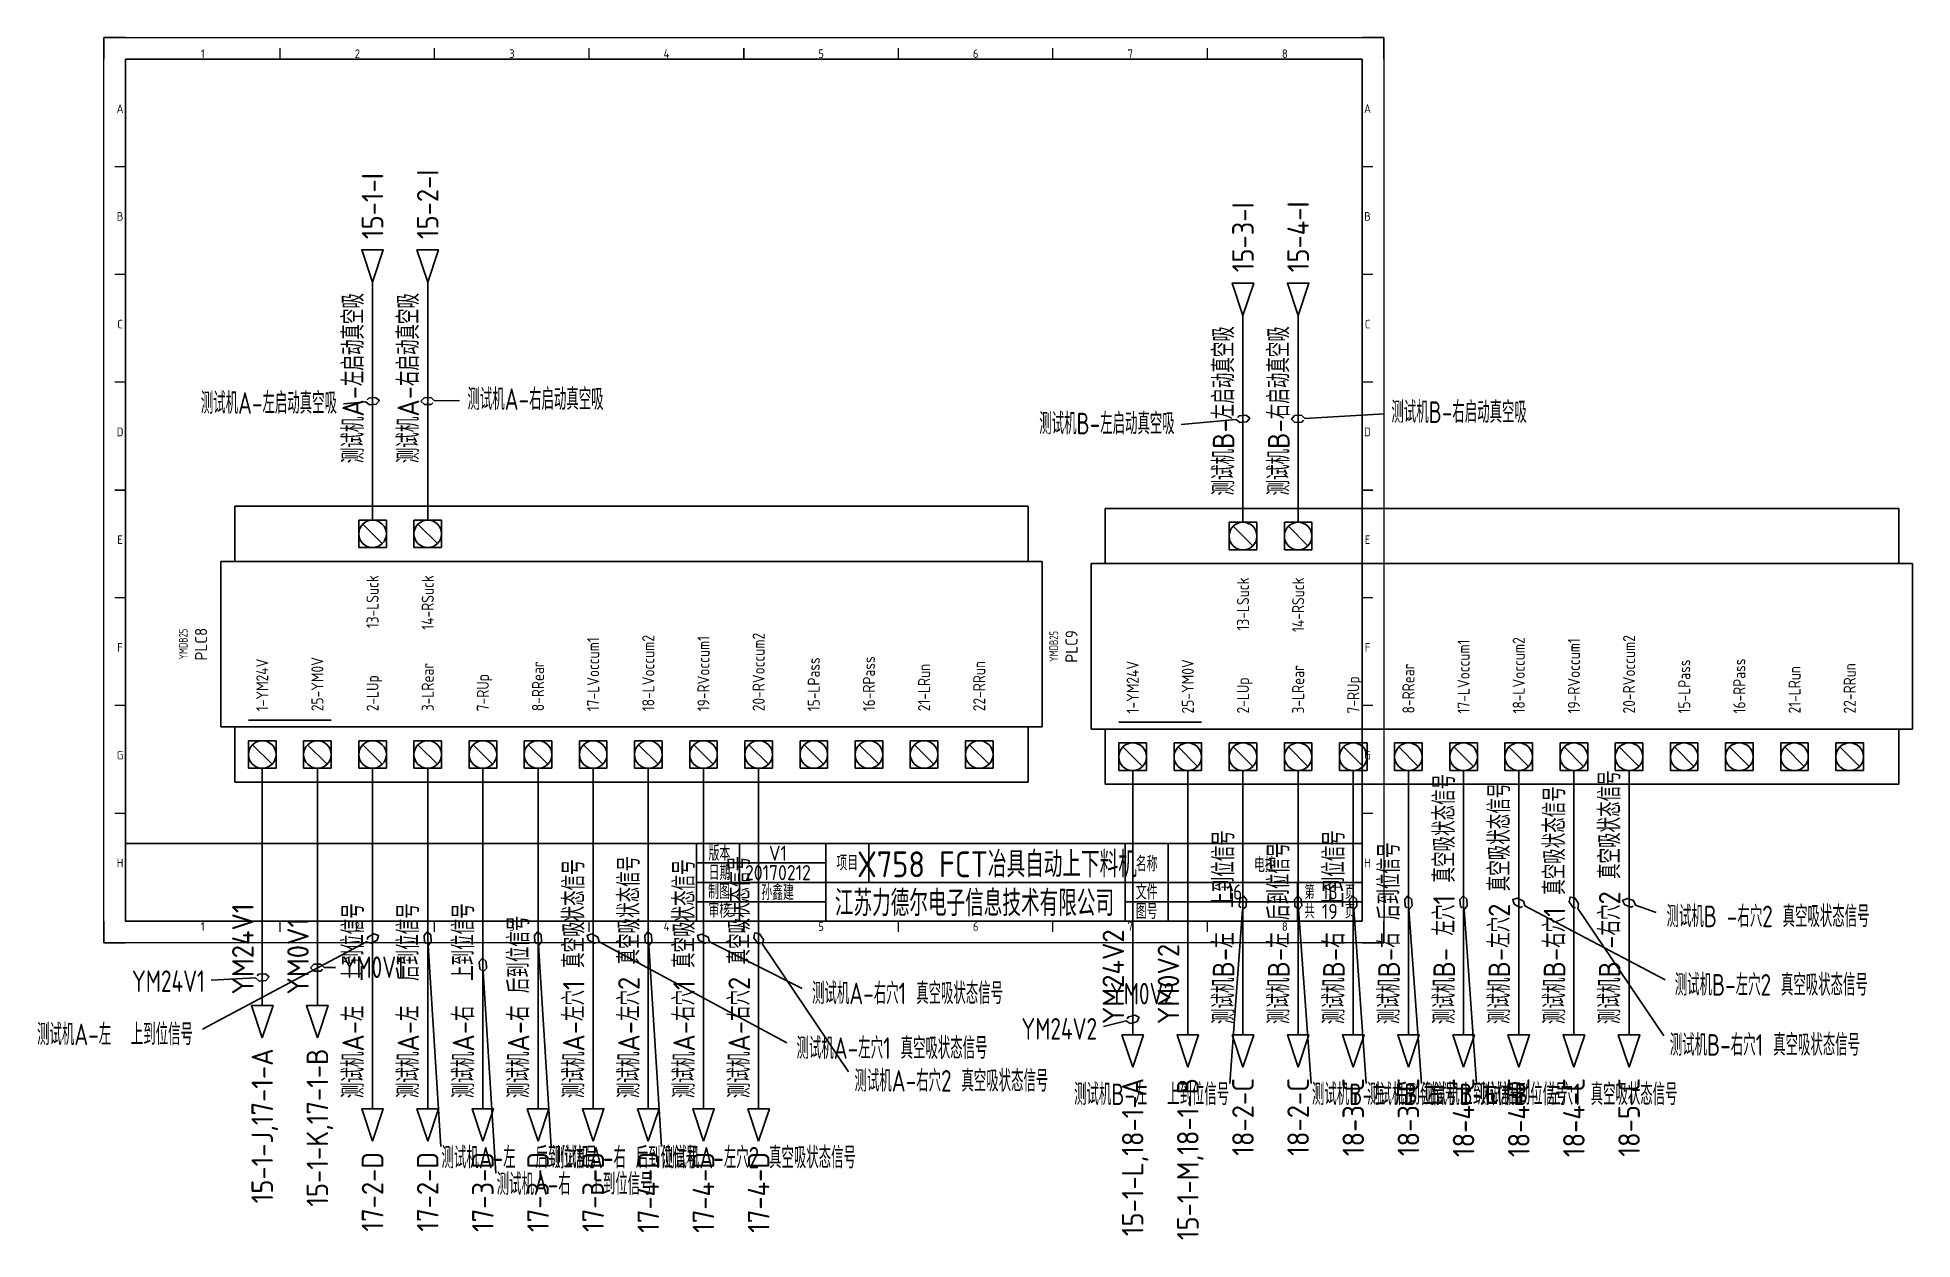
# Model space of a CAD drawing. Header units: millimetres. Extents: x 2014 to 2449, y 1319 to 1597.
import ezdxf
from ezdxf.enums import TextEntityAlignment as Align

# ---------------------------------------------------------------- set-up
doc = ezdxf.new("R2010")
doc.units = ezdxf.units.MM
for name, color, linetype in [('AE_BOR', 1, 'Continuous'), ('DESC', 150, 'Continuous'), ('SYMS', 7, 'Continuous'), ('TAGS', 150, 'Continuous'), ('TERMS', 123, 'Continuous'), ('WIREFIXED', 7, 'Continuous'), ('WIRENO', 72, 'Continuous'), ('WIREREF', 52, 'Continuous'), ('WIREREF_DEST', 52, 'Continuous'), ('WIRES', 7, 'Continuous'), ('XREF', 7, 'Continuous'), ('图框_标题栏属性', 1, 'Continuous'), ('图框_标题栏文字', 6, 'Continuous')]:
    doc.layers.add(name, color=color, linetype=linetype)
doc.styles.add('ACGBTS', font='ISOCP.SHX')
doc.styles.get("Standard").update_dxf_attribs({"font": 'arial.ttf'})
doc.styles.add('WD_IEC', font='ISOCP2.shx', dxfattribs={"height": 4, "bigfont": 'gbcbig.shx'})
doc.styles.add('工程字', font='gbenor.shx', dxfattribs={"bigfont": 'gbcbig.shx'})

# ---------------------------------------------------------------- blocks, each defined once
blk = doc.blocks.new('Border')
for p, q in [((584, 410), (10, 410)), ((10, 410), (10, 10)), ((584, 10), (584, 410)), ((10, 10), (584, 10))]:
    blk.add_line(p, q)
at = {"layer": 'AE_BOR', "color": 1, "lineweight": 30}
for p, q in [((10, 420), (0, 420)), ((0, 420), (0, 410)), ((594, 420), (584, 420)), ((594, 410), (594, 420)), ((297, 410), (297, 415)), ((5, 210), (10, 210)), ((584, 210), (589, 210)), ((0, 0), (0, 10)), ((297, 5), (297, 10)), ((594, 0), (594, 10)), ((0, 0), (10, 0)), ((594, 0), (584, 0))]:
    blk.add_line(p, q, dxfattribs=at)
at = {"layer": 'AE_BOR', "color": 1, "lineweight": 15}
for p, q in [((0, 420), (594, 420)), ((0, 0), (0, 420)), ((594, 420), (594, 0)), ((81.75, 410), (81.75, 415)), ((153.5, 410), (153.5, 415)), ((225.25, 410), (225.25, 415)), ((368.75, 410), (368.75, 415)), ((440.5, 410), (440.5, 415)), ((512.25, 410), (512.25, 415)), ((10, 360), (5, 360)), ((589, 360), (584, 360)), ((10, 310), (5, 310)), ((589, 310), (584, 310)), ((10, 260), (5, 260)), ((589, 260), (584, 260)), ((10, 160), (5, 160)), ((589, 160), (584, 160)), ((10, 110), (5, 110)), ((589, 110), (584, 110)), ((10, 60), (5, 60)), ((589, 60), (584, 60)), ((81.75, 5), (81.75, 10)), ((153.5, 5), (153.5, 10)), ((225.25, 5), (225.25, 10)), ((368.75, 5), (368.75, 10)), ((440.5, 5), (440.5, 10)), ((512.25, 5), (512.25, 10)), ((594, 0), (0, 0))]:
    blk.add_line(p, q, dxfattribs=at)
at = {"layer": 'AE_BOR', "color": 1, "lineweight": 15, "style": 'ACGBTS'}
for s, p in [('1', (45.875, 412.5)), ('2', (117.625, 412.5)), ('3', (189.375, 412.5)), ('4', (261.125, 412.5)), ('5', (332.875, 412.5)), ('6', (404.625, 412.5)), ('7', (476.375, 412.5)), ('8', (548.125, 412.5)), ('A', (7.5, 387)), ('A', (586.5, 387)), ('B', (7.5, 337)), ('B', (586.5, 337)), ('C', (7.5, 287)), ('C', (586.5, 287)), ('D', (7.5, 237)), ('D', (586.5, 237)), ('E', (7.5, 187)), ('E', (586.5, 187)), ('F', (7.5, 137)), ('F', (586.5, 137)), ('G', (7.5, 87)), ('G', (586.5, 87)), ('H', (7.5, 37)), ('H', (586.5, 37)), ('1', (45.875, 7.5)), ('2', (117.625, 7.5)), ('3', (189.375, 7.5)), ('4', (261.125, 7.5)), ('5', (332.875, 7.5)), ('6', (404.625, 7.5)), ('7', (476.375, 7.5)), ('8', (548.125, 7.5))]:
    blk.add_text(s, height=4, dxfattribs=at).set_placement(p, align=Align.MIDDLE)
blk = doc.blocks.new('LdrDkA4')
for p, q in [((132.5, 0), (132.5, 18)), ((142.5, 0), (142.5, 18)), ((162.5, 0), (162.5, 18)), ((162.5, 0), (162.5, 18)), ((162.5, 0), (162.5, 18)), ((172.5, 18), (172.5, 13.5)), ((232, 0), (232, 18)), ((242, 0), (242, 18)), ((132.5, 13.5), (162.5, 13.5)), ((172.5, 13.5), (172.5, 9)), ((132.5, 9), (162.99, 9)), ((162.5, 9), (287, 9)), ((272, 0), (272, 9)), ((132.5, 4.5), (162.5, 4.5)), ((232, 4.5), (287, 4.5)), ((142.5, 2.09), (142.5, 2.09)), ((142.5, 2.09), (142.5, 2.09))]:
    blk.add_line(p, q)
blk.add_lwpolyline([(132.5, 18), (0, 18), (0, 0), (132.5, 0)], close=True)
blk.add_lwpolyline([(132.5, 0), (287, 0), (287, 18), (132.5, 18)])
at = {"flags": 9}
blk.add_attdef('WD_TB', (0, 0), '', height=2.5, dxfattribs=at)
at = {"layer": '图框_标题栏属性', "style": '工程字'}
for tag, height, p in [('版本', 3.5, (151.42, 15.75)), ('日期', 3.5, (151.42, 11.25)), ('项目', 6, (202.25, 13.5)), ('名称', 3.5, (264.42, 13.27)), ('制图', 3.5, (151.34, 6.85)), ('公司名称', 6, (197.03, 4.5)), ('文件', 3.5, (257.37, 6.75)), ('页数', 3.5, (279.5, 6.75)), ('审核', 3.5, (151.65, 2.36)), ('图号', 3.5, (257.37, 2.25)), ('总数', 3.5, (279.5, 2.25))]:
    blk.add_attdef(tag, text='', height=height, dxfattribs=at).set_placement(p, align=Align.MIDDLE)
at = {"layer": '图框_标题栏文字', "style": '工程字'}
for s, height, p in [('版本', 3.5, (137.85, 15.75)), ('日期', 3.5, (137.85, 11.25)), ('项目', 3.5, (167.5, 13.5)), ('名称', 3.5, (237, 13.27)), ('制图', 3.5, (137.75, 6.85)), ('文件', 3.5, (237, 6.75)), ('第    页', 3.25, (279.5, 6.75)), ('审核', 3.5, (137.81, 2.51)), ('图号', 3.5, (237, 2.25)), ('共    页', 3.25, (279.5, 2.25))]:
    blk.add_text(s, height=height, dxfattribs=at).set_placement(p, align=Align.MIDDLE_CENTER)
blk = doc.blocks.new('PLCIO_YMDB25')
for p, q in [((123.39, 41.85), (-106.83, 41.85)), ((-106.83, 41.85), (-106.83, 25.85)), ((123.39, 25.85), (123.39, 41.85)), ((-70.83, 37.85), (-62.83, 37.85)), ((-70.83, 29.85), (-70.83, 37.85)), ((-69.66, 36.68), (-64, 31.02)), ((-62.83, 37.85), (-62.83, 29.85)), ((-54.83, 37.85), (-46.83, 37.85)), ((-54.83, 37.85), (-46.83, 37.85)), ((-54.83, 29.85), (-54.83, 37.85)), ((-54.83, 29.85), (-54.83, 37.85)), ((-53.66, 36.68), (-48, 31.02)), ((-46.83, 37.85), (-46.83, 29.85)), ((-46.83, 37.85), (-46.83, 29.85)), ((-62.83, 29.85), (-70.83, 29.85)), ((-46.83, 29.85), (-54.83, 29.85)), ((-46.83, 29.85), (-54.83, 29.85)), ((-110.83, 25.85), (127.39, 25.85)), ((-110.83, -22.15), (-110.83, 25.85)), ((127.39, 25.85), (127.39, -22.15)), ((-102.83, -20.15), (-78.83, -20.15)), ((-106.83, -22.15), (-110.83, -22.15)), ((127.39, -22.15), (-106.83, -22.15)), ((-106.83, -22.15), (-106.83, -38.15)), ((-102.83, -34.15), (-102.83, -26.15)), ((-102.83, -26.15), (-94.83, -26.15)), ((-94.83, -26.15), (-94.83, -34.15)), ((-86.83, -34.15), (-86.83, -26.15)), ((-86.83, -34.15), (-86.83, -26.15)), ((-86.83, -26.15), (-78.83, -26.15)), ((-86.83, -26.15), (-78.83, -26.15)), ((-78.83, -26.15), (-78.83, -34.15)), ((-78.83, -26.15), (-78.83, -34.15)), ((-70.83, -34.15), (-70.83, -26.15)), ((-70.83, -34.15), (-70.83, -26.15)), ((-70.83, -26.15), (-62.83, -26.15)), ((-70.83, -26.15), (-62.83, -26.15)), ((-62.83, -26.15), (-62.83, -34.15)), ((-62.83, -26.15), (-62.83, -34.15)), ((-54.83, -34.15), (-54.83, -26.15)), ((-54.83, -34.15), (-54.83, -26.15)), ((-54.83, -26.15), (-46.83, -26.15)), ((-54.83, -26.15), (-46.83, -26.15)), ((-46.83, -26.15), (-46.83, -34.15)), ((-46.83, -26.15), (-46.83, -34.15)), ((-38.83, -34.15), (-38.83, -26.15)), ((-38.83, -34.15), (-38.83, -26.15)), ((-38.83, -26.15), (-30.83, -26.15)), ((-38.83, -26.15), (-30.83, -26.15)), ((-30.83, -26.15), (-30.83, -34.15)), ((-30.83, -26.15), (-30.83, -34.15)), ((-22.83, -34.15), (-22.83, -26.15)), ((-22.83, -34.15), (-22.83, -26.15)), ((-22.83, -26.15), (-14.83, -26.15)), ((-22.83, -26.15), (-14.83, -26.15)), ((-14.83, -26.15), (-14.83, -34.15)), ((-14.83, -26.15), (-14.83, -34.15)), ((-6.83, -34.15), (-6.83, -26.15)), ((-6.83, -34.15), (-6.83, -26.15)), ((-6.83, -26.15), (1.17, -26.15)), ((-6.83, -26.15), (1.17, -26.15)), ((1.17, -26.15), (1.17, -34.15)), ((1.17, -26.15), (1.17, -34.15)), ((9.17, -34.15), (9.17, -26.15)), ((9.17, -34.15), (9.17, -26.15)), ((9.17, -26.15), (17.17, -26.15)), ((9.17, -26.15), (17.17, -26.15)), ((17.17, -26.15), (17.17, -34.15)), ((17.17, -26.15), (17.17, -34.15)), ((25.17, -34.15), (25.17, -26.15)), ((25.17, -34.15), (25.17, -26.15)), ((25.17, -26.15), (33.17, -26.15)), ((25.17, -26.15), (33.17, -26.15)), ((33.17, -26.15), (33.17, -34.15)), ((33.17, -26.15), (33.17, -34.15)), ((41.17, -34.15), (41.17, -26.15)), ((41.17, -34.15), (41.17, -26.15)), ((41.17, -26.15), (49.17, -26.15)), ((41.17, -26.15), (49.17, -26.15)), ((49.17, -26.15), (49.17, -34.15)), ((49.17, -26.15), (49.17, -34.15)), ((57.17, -34.15), (57.17, -26.15)), ((57.17, -34.15), (57.17, -26.15)), ((57.17, -26.15), (65.17, -26.15)), ((57.17, -26.15), (65.17, -26.15)), ((65.17, -26.15), (65.17, -34.15)), ((65.17, -26.15), (65.17, -34.15)), ((73.17, -34.15), (73.17, -26.15)), ((73.17, -34.15), (73.17, -26.15)), ((73.17, -26.15), (81.17, -26.15)), ((73.17, -26.15), (81.17, -26.15)), ((81.17, -26.15), (81.17, -34.15)), ((81.17, -26.15), (81.17, -34.15)), ((89.17, -34.15), (89.17, -26.15)), ((89.17, -34.15), (89.17, -26.15)), ((89.17, -26.15), (97.17, -26.15)), ((89.17, -26.15), (97.17, -26.15)), ((97.17, -26.15), (97.17, -34.15)), ((97.17, -26.15), (97.17, -34.15)), ((105.17, -34.15), (105.17, -26.15)), ((105.17, -34.15), (105.17, -26.15)), ((105.17, -26.15), (113.17, -26.15)), ((105.17, -26.15), (113.17, -26.15)), ((113.17, -26.15), (113.17, -34.15)), ((113.17, -26.15), (113.17, -34.15)), ((123.39, -38.15), (123.39, -22.15)), ((-101.66, -27.32), (-96, -32.98)), ((-85.66, -27.32), (-80, -32.98)), ((-69.66, -27.32), (-64, -32.98)), ((-53.66, -27.32), (-48, -32.98)), ((-37.66, -27.32), (-32, -32.98)), ((-21.66, -27.32), (-16, -32.98)), ((-5.66, -27.32), (0, -32.98)), ((10.34, -27.32), (16, -32.98)), ((26.34, -27.32), (32, -32.98)), ((42.34, -27.32), (48, -32.98)), ((58.34, -27.32), (64, -32.98)), ((74.34, -27.32), (80, -32.98)), ((90.34, -27.32), (96, -32.98)), ((106.34, -27.32), (112, -32.98)), ((-94.83, -34.15), (-102.83, -34.15)), ((-78.83, -34.15), (-86.83, -34.15)), ((-78.83, -34.15), (-86.83, -34.15)), ((-62.83, -34.15), (-70.83, -34.15)), ((-62.83, -34.15), (-70.83, -34.15)), ((-46.83, -34.15), (-54.83, -34.15)), ((-46.83, -34.15), (-54.83, -34.15)), ((-30.83, -34.15), (-38.83, -34.15)), ((-30.83, -34.15), (-38.83, -34.15)), ((-14.83, -34.15), (-22.83, -34.15)), ((-14.83, -34.15), (-22.83, -34.15)), ((1.17, -34.15), (-6.83, -34.15)), ((1.17, -34.15), (-6.83, -34.15)), ((17.17, -34.15), (9.17, -34.15)), ((17.17, -34.15), (9.17, -34.15)), ((33.17, -34.15), (25.17, -34.15)), ((33.17, -34.15), (25.17, -34.15)), ((49.17, -34.15), (41.17, -34.15)), ((49.17, -34.15), (41.17, -34.15)), ((65.17, -34.15), (57.17, -34.15)), ((65.17, -34.15), (57.17, -34.15)), ((81.17, -34.15), (73.17, -34.15)), ((81.17, -34.15), (73.17, -34.15)), ((97.17, -34.15), (89.17, -34.15)), ((97.17, -34.15), (89.17, -34.15)), ((113.17, -34.15), (105.17, -34.15)), ((113.17, -34.15), (105.17, -34.15)), ((-106.83, -38.15), (123.39, -38.15))]:
    blk.add_line(p, q)
for centre in [(-66.83, 33.85), (-50.83, 33.85), (-98.83, -30.15), (-82.83, -30.15), (-66.83, -30.15), (-50.83, -30.15), (-34.83, -30.15), (-18.83, -30.15), (-2.83, -30.15), (13.17, -30.15), (29.17, -30.15), (45.17, -30.15), (61.17, -30.15), (77.17, -30.15), (93.17, -30.15), (109.17, -30.15)]:
    blk.add_circle(centre, 4)
at = {"style": 'WD_IEC', "width": 0.9}
for tag, p in [('TERM43', (-64.83, 39.08)), ('TERM44', (-48.83, 39.08))]:
    blk.add_attdef(tag, text='', height=2.5, rotation=90, dxfattribs=at).set_placement(p, align=Align.TOP_LEFT)
at = {"style": 'WD_IEC', "flags": 1}
for tag, p in [('X2TERM43', (-66.83, 37.85)), ('X2TERM44', (-50.83, 37.85)), ('X8TERM01', (-98.83, -34.15)), ('X8TERM02', (-82.83, -34.15)), ('X8TERM03', (-66.83, -34.15)), ('X8TERM04', (-50.83, -34.15)), ('X8TERM05', (-34.83, -34.15)), ('X8TERM06', (-18.83, -34.15)), ('X8TERM07', (-2.83, -34.15)), ('X8TERM08', (13.17, -34.15)), ('X8TERM09', (29.17, -34.15)), ('X8TERM10', (45.17, -34.15)), ('X8TERM11', (61.17, -34.15)), ('X8TERM12', (77.17, -34.15)), ('X8TERM13', (93.17, -34.15)), ('X8TERM14', (109.17, -34.15))]:
    blk.add_attdef(tag, p, '', height=0.35, rotation=90, dxfattribs=at)
at = {"style": 'WD_IEC', "width": 0.9}
for tag, p in [('TERMDESC43', (-66.83, 21.85)), ('TERMDESC44', (-50.83, 21.85))]:
    blk.add_attdef(tag, text='', height=3.5, rotation=90, dxfattribs=at).set_placement(p, align=Align.MIDDLE_RIGHT)
at = {"style": 'WD_IEC', "width": 0.8}
blk.add_attdef('WDTAGALT', (-148.83, -10.15), '', height=4, rotation=90, dxfattribs=at)
at = {"linetype": 'Continuous', "style": 'WD_IEC', "flags": 9}
for tag, p in [('ASSYCODE', (-137.83, 9.21)), ('FAMILY', (-137.04, 9.24))]:
    blk.add_attdef(tag, text='', height=0.32, rotation=90, dxfattribs=at).set_placement(p, align=Align.CENTER)
at = {"style": 'WD_IEC'}
for tag, p in [('LINE1', (-129.54, 1.85)), ('LINE2', (-124.54, 1.85)), ('TAG1', (-114.83, 1.85))]:
    blk.add_attdef(tag, text='', height=3.5, rotation=90, dxfattribs=at).set_placement(p, align=Align.CENTER)
for tag, width, p in [('INST', 0.8, (-144.99, 1.85)), ('LOC', 0.8, (-141.55, 1.85)), ('MFG', 0.8, (-137.54, 1.85)), ('CAT', 0.9, (-134.04, 1.85)), ('DESC', 0.8, (-120.49, 1.85))]:
    blk.add_attdef(tag, text='', height=2.5, rotation=90, dxfattribs=dict(at, width=width)).set_placement(p, align=Align.CENTER)
at = {"style": 'WD_IEC', "width": 0.9}
for tag, p in [('TERMDESC01', (-98.83, -17.6)), ('TERMDESC02', (-82.83, -17.6)), ('TERMDESC03', (-66.83, -17.6)), ('TERMDESC04', (-50.83, -17.6)), ('TERMDESC05', (-34.83, -17.6)), ('TERMDESC06', (-18.83, -17.6)), ('TERMDESC07', (-2.83, -17.6)), ('TERMDESC08', (13.17, -17.6)), ('TERMDESC09', (29.17, -17.6)), ('TERMDESC10', (45.17, -17.6)), ('TERMDESC11', (61.17, -17.6)), ('TERMDESC12', (77.17, -17.6)), ('TERMDESC13', (93.17, -17.6)), ('TERMDESC14', (109.17, -17.6))]:
    blk.add_attdef(tag, text='', height=3.5, rotation=90, dxfattribs=at).set_placement(p, align=Align.MIDDLE_LEFT)
for tag, p in [('TERM01', (-96.83, -35.07)), ('TERM02', (-80.83, -35.2)), ('TERM03', (-64.83, -35.2)), ('TERM04', (-48.83, -35.2)), ('TERM05', (-32.83, -35.2)), ('TERM06', (-16.83, -35.2)), ('TERM07', (-0.83, -35.2)), ('TERM08', (15.17, -35.2)), ('TERM09', (31.17, -35.2)), ('TERM10', (47.17, -35.2)), ('TERM11', (63.17, -35.2)), ('TERM12', (79.17, -35.2)), ('TERM13', (95.17, -35.2)), ('TERM14', (111.17, -35.2))]:
    blk.add_attdef(tag, text='', height=2.5, rotation=90, dxfattribs=at).set_placement(p, align=Align.TOP_RIGHT)
blk = doc.blocks.new('HA1S4')
blk.add_lwpolyline([(0, -3.75), (-1.25, 0), (1.25, 0)], close=True)
at = {"style": 'WD_IEC', "flags": 8}
blk.add_attdef('WIRENO', (-1, 1.25), '', height=2.5, rotation=90, dxfattribs=at)
at = {"style": 'WD_IEC'}
blk.add_attdef('DESC1', text='', height=2.5, rotation=90, dxfattribs=at).set_placement((1, 1.25), align=Align.TOP_LEFT)
at = {"style": 'WD_IEC', "flags": 1}
blk.add_attdef('X2TERM01', (0, 0), '', height=0.32, dxfattribs=at)
blk.add_attdef('SIGCODE', text='', height=1, dxfattribs=at).set_placement((-2.5, -3.2), align=Align.RIGHT)
at = {"style": 'WD_IEC'}
blk.add_attdef('XREF', text='', height=2.5, rotation=90, dxfattribs=at).set_placement((0, -5), align=Align.MIDDLE_RIGHT)
blk = doc.blocks.new('WD_WNV')
at = {"linetype": 'Continuous', "style": 'WD_IEC', "width": 0.8}
blk.add_attdef('WIRENO', text='', height=2.5, dxfattribs=at).set_placement((-1.6, 0), align=Align.MIDDLE_RIGHT)
at = {"style": 'WD_IEC', "flags": 1}
for tag, p in [('W08USER', (-1, 0.375)), ('W04USER', (-1, 0.875)), ('W05USER', (-1, 0.75)), ('W09USER', (-1, 0.25)), ('W03USER', (-1, 1)), ('W06USER', (-1, 0.625)), ('W07USER', (-1, 0.5)), ('W02USER', (-1, 1.125)), ('W01USER', (-1, 1.25)), ('W10USER', (-1, 0.125))]:
    blk.add_attdef(tag, text='', height=0.08, dxfattribs=at).set_placement(p, align=Align.CENTER)
blk = doc.blocks.new('HA1D2')
blk.add_lwpolyline([(0, 0), (-1.25, 3.75), (1.25, 3.75)], close=True)
at = {"style": 'WD_IEC'}
blk.add_attdef('XREF', text='', height=2.5, rotation=90, dxfattribs=at).set_placement((0, 5), align=Align.MIDDLE_LEFT)
at = {"style": 'WD_IEC', "flags": 1}
blk.add_attdef('SIGCODE', text='', height=1, dxfattribs=at).set_placement((-2.5, 1.8), align=Align.RIGHT)
blk.add_attdef('X8TERM01', (0, 0), '', height=0.32, dxfattribs=at)
at = {"style": 'WD_IEC', "flags": 8}
blk.add_attdef('WIRENO', text='', height=2.5, rotation=90, dxfattribs=at).set_placement((-1, -1.25), align=Align.RIGHT)
at = {"style": 'WD_IEC'}
blk.add_attdef('DESC1', text='', height=2.5, rotation=90, dxfattribs=at).set_placement((1, -1.25), align=Align.TOP_RIGHT)

msp = doc.modelspace()

# ---------------------------------------------------------------- linework, layer by layer
at = {"layer": 'WIREFIXED'}
for points in [[(2054.21, 1378.7), (2064.45, 1379.28), (2065.28, 1378.53), (2066.87, 1378.62), (2067.62, 1379.46), (2066.78, 1380.21), (2065.19, 1380.12), (2064.82, 1379.7)], [(2083, 1381.7), (2080.42, 1381.65), (2079.61, 1382.43), (2078.02, 1382.4), (2077.24, 1381.59), (2078.05, 1380.81), (2079.64, 1380.84), (2080.03, 1381.25)], [(2261.23, 1367.94), (2266.5, 1369.27), (2267.46, 1368.69), (2269, 1369.08), (2269.58, 1370.05), (2268.62, 1370.62), (2267.08, 1370.23), (2266.79, 1369.75)]]:
    msp.add_lwpolyline(points, dxfattribs=at)
at = {"layer": 'WIRENO'}
for points in [[(2084.86, 1512.44), (2090.05, 1512.92), (2090.91, 1512.2), (2092.49, 1512.35), (2093.21, 1513.21), (2092.35, 1513.93), (2090.77, 1513.78), (2090.41, 1513.35)], [(2111.81, 1513.17), (2106.02, 1513.09), (2105.21, 1513.87), (2103.63, 1513.85), (2102.84, 1513.04), (2103.65, 1512.26), (2105.24, 1512.28), (2105.63, 1512.68)], [(2326.47, 1510.1), (2308.02, 1509.04), (2307.19, 1509.79), (2305.6, 1509.7), (2304.86, 1508.86), (2305.69, 1508.12), (2307.28, 1508.21), (2307.65, 1508.62)], [(2279.28, 1507.66), (2292.06, 1508.81), (2292.92, 1508.09), (2294.5, 1508.23), (2295.22, 1509.1), (2294.36, 1509.81), (2292.78, 1509.67), (2292.42, 1509.24)], [(2290.62, 1354.78), (2293.53, 1395.11), (2294.37, 1395.84), (2294.49, 1397.43), (2293.75, 1398.28), (2292.91, 1397.54), (2292.79, 1395.96), (2293.16, 1395.53)], [(2309.46, 1354.78), (2306.55, 1395.11), (2307.29, 1395.96), (2307.17, 1397.54), (2306.33, 1398.28), (2305.59, 1397.43), (2305.71, 1395.84), (2306.13, 1395.48)], [(2322.26, 1354.78), (2319.35, 1395.11), (2320.09, 1395.96), (2319.97, 1397.54), (2319.13, 1398.28), (2318.39, 1397.43), (2318.51, 1395.84), (2318.93, 1395.48)], [(2335.06, 1354.78), (2332.15, 1395.11), (2332.89, 1395.96), (2332.77, 1397.54), (2331.93, 1398.28), (2331.19, 1397.43), (2331.31, 1395.84), (2331.73, 1395.48)], [(2347.86, 1354.78), (2344.95, 1395.11), (2345.69, 1395.96), (2345.57, 1397.54), (2344.73, 1398.28), (2343.99, 1397.43), (2344.11, 1395.84), (2344.53, 1395.48)], [(2391.59, 1378.83), (2359.04, 1395.95), (2358.71, 1397.02), (2357.31, 1397.76), (2356.24, 1397.43), (2356.57, 1396.36), (2357.97, 1395.62), (2358.51, 1395.79)], [(2391.27, 1365.8), (2371.33, 1395.38), (2371.54, 1396.48), (2370.65, 1397.79), (2369.55, 1398.01), (2369.34, 1396.91), (2370.23, 1395.59), (2370.78, 1395.48)], [(2389.55, 1394.39), (2384.73, 1396.15), (2384.26, 1397.17), (2382.77, 1397.71), (2381.75, 1397.24), (2382.22, 1396.22), (2383.71, 1395.67), (2384.22, 1395.91)], [(2052.18, 1367.33), (2090.23, 1387.62), (2091.3, 1387.29), (2092.7, 1388.04), (2093.03, 1389.11), (2091.96, 1389.44), (2090.56, 1388.69), (2090.39, 1388.16)], [(2107.47, 1340.1), (2104.53, 1386.78), (2105.27, 1387.62), (2105.17, 1389.21), (2104.33, 1389.95), (2103.59, 1389.11), (2103.69, 1387.52), (2104.11, 1387.15)], [(2133.07, 1340.1), (2130.13, 1386.78), (2130.87, 1387.62), (2130.77, 1389.21), (2129.93, 1389.95), (2129.19, 1389.11), (2129.29, 1387.52), (2129.71, 1387.15)], [(2187.79, 1364.17), (2144.23, 1387.61), (2143.91, 1388.69), (2142.51, 1389.44), (2141.43, 1389.12), (2141.76, 1388.04), (2143.15, 1387.29), (2143.69, 1387.45)], [(2158.67, 1340.1), (2155.73, 1386.78), (2156.47, 1387.62), (2156.37, 1389.21), (2155.53, 1389.95), (2154.79, 1389.11), (2154.89, 1387.52), (2155.31, 1387.15)], [(2191.36, 1376.81), (2169.85, 1387.65), (2169.5, 1388.72), (2168.08, 1389.43), (2167.01, 1389.08), (2167.36, 1388.01), (2168.78, 1387.3), (2169.31, 1387.47)], [(2202.06, 1357.47), (2182.12, 1387.05), (2182.33, 1388.15), (2181.45, 1389.47), (2180.34, 1389.68), (2180.13, 1388.58), (2181.02, 1387.26), (2181.57, 1387.16)], [(2120.27, 1333.95), (2117.33, 1380.63), (2118.07, 1381.47), (2117.97, 1383.06), (2117.13, 1383.8), (2116.39, 1382.96), (2116.49, 1381.37), (2116.91, 1381)]]:
    msp.add_lwpolyline(points, dxfattribs=at)
at = {"layer": 'WIRES'}
for p, q in [((2091.63, 1485.48), (2091.63, 1540.65)), ((2104.43, 1485.48), (2104.43, 1540.65)), ((2293.64, 1484.95), (2293.64, 1532.95)), ((2306.44, 1484.95), (2306.44, 1532.95)), ((2066.03, 1427.88), (2066.03, 1372.88)), ((2078.83, 1427.88), (2078.83, 1372.88)), ((2091.63, 1427.88), (2091.63, 1348.85)), ((2104.43, 1427.88), (2104.43, 1348.85)), ((2117.23, 1427.88), (2117.23, 1348.85)), ((2130.03, 1427.88), (2130.03, 1348.85)), ((2142.83, 1427.88), (2142.83, 1348.85)), ((2155.63, 1427.88), (2155.63, 1348.85)), ((2168.43, 1427.88), (2168.43, 1348.85)), ((2181.23, 1427.88), (2181.23, 1348.85)), ((2268.04, 1427.35), (2268.04, 1366.03)), ((2280.84, 1427.35), (2280.84, 1366.03)), ((2293.64, 1427.35), (2293.64, 1366.03)), ((2306.44, 1427.35), (2306.44, 1366.03)), ((2319.24, 1427.35), (2319.24, 1366.03)), ((2332.04, 1427.35), (2332.04, 1366.03)), ((2344.84, 1427.35), (2344.84, 1366.03)), ((2357.64, 1427.35), (2357.64, 1366.03)), ((2370.44, 1427.35), (2370.44, 1366.03)), ((2383.24, 1427.35), (2383.24, 1366.03))]:
    msp.add_line(p, q, dxfattribs=at)

# ---------------------------------------------------------------- block references
msp.add_blockref('LdrDkA4', (2034.29, 1392.42)).add_auto_attribs({'总数': '19', '页数': '16', '文件': '16', '名称': '电控', '公司名称': '江苏力德尔电子信息技术有限公司', '项目': 'X758 FCT冶具自动上下料机', '制图': '孙鑫建', '日期': '20170212', '版本': 'V1'})
at = {"layer": 'AE_BOR', "xscale": 0.5, "yscale": 0.5, "zscale": 0.5}
msp.add_blockref('Border', (2029.29, 1387.42), dxfattribs=at)
at = {"layer": 'SYMS'}
ref = msp.add_blockref('HA1D2', (2091.63, 1540.65), dxfattribs=dict(at, xscale=2, yscale=2, zscale=2))
ref.add_attrib('XREF', '15-1-I', dxfattribs={"layer": 'XREF', "height": 5, "rotation": 90, "style": 'WD_IEC'}).set_placement((2091.63, 1550.65), align=Align.MIDDLE_LEFT)
ref.add_attrib('WIRENO', '测试机A-左启动真空吸', dxfattribs={"layer": 'WIREREF_DEST', "height": 5, "rotation": 90, "style": 'WD_IEC', "flags": 8}).set_placement((2089.63, 1538.15), align=Align.RIGHT)
ref = msp.add_blockref('HA1D2', (2104.43, 1540.65), dxfattribs=dict(at, xscale=2, yscale=2, zscale=2))
ref.add_attrib('XREF', '15-2-I', dxfattribs={"layer": 'XREF', "height": 5, "rotation": 90, "style": 'WD_IEC'}).set_placement((2104.43, 1550.65), align=Align.MIDDLE_LEFT)
ref.add_attrib('WIRENO', '测试机A-右启动真空吸', dxfattribs={"layer": 'WIREREF_DEST', "height": 5, "rotation": 90, "style": 'WD_IEC', "flags": 8}).set_placement((2102.43, 1538.15), align=Align.RIGHT)
ref = msp.add_blockref('HA1D2', (2293.64, 1532.95), dxfattribs=dict(at, xscale=2, yscale=2, zscale=2))
ref.add_attrib('XREF', '15-3-I', dxfattribs={"layer": 'XREF', "height": 5, "rotation": 90, "style": 'WD_IEC'}).set_placement((2293.64, 1542.95), align=Align.MIDDLE_LEFT)
ref.add_attrib('WIRENO', '测试机B-左启动真空吸', dxfattribs={"layer": 'WIREREF_DEST', "height": 5, "rotation": 90, "style": 'WD_IEC', "flags": 8}).set_placement((2291.64, 1530.45), align=Align.RIGHT)
ref = msp.add_blockref('HA1D2', (2306.44, 1532.95), dxfattribs=dict(at, xscale=2, yscale=2, zscale=2))
ref.add_attrib('XREF', '15-4-I', dxfattribs={"layer": 'XREF', "height": 5, "rotation": 90, "style": 'WD_IEC'}).set_placement((2306.44, 1542.95), align=Align.MIDDLE_LEFT)
ref.add_attrib('WIRENO', '测试机B-右启动真空吸', dxfattribs={"layer": 'WIREREF_DEST', "height": 5, "rotation": 90, "style": 'WD_IEC', "flags": 8}).set_placement((2304.44, 1530.45), align=Align.RIGHT)
ref = msp.add_blockref('PLCIO_YMDB25', (2145.1, 1455.2), dxfattribs=dict(at, xscale=0.8, yscale=0.8, zscale=0.8))
ref.add_attrib('TERMDESC44', '14-RSuck', dxfattribs={"layer": 'TERMS', "height": 2.8, "rotation": 90, "style": 'WD_IEC', "width": 0.9}).set_placement((2104.43, 1472.68), align=Align.MIDDLE_RIGHT)
ref.add_attrib('TERMDESC14', '22-RRun', dxfattribs={"layer": 'TERMS', "height": 2.8, "rotation": 90, "style": 'WD_IEC', "width": 0.9}).set_placement((2232.43, 1441.12), align=Align.MIDDLE_LEFT)
ref.add_attrib('TERMDESC13', '21-LRun', dxfattribs={"layer": 'TERMS', "height": 2.8, "rotation": 90, "style": 'WD_IEC', "width": 0.9}).set_placement((2219.63, 1441.12), align=Align.MIDDLE_LEFT)
ref.add_attrib('TERMDESC11', '15-LPass', dxfattribs={"layer": 'TERMS', "height": 2.8, "rotation": 90, "style": 'WD_IEC', "width": 0.9}).set_placement((2194.03, 1441.12), align=Align.MIDDLE_LEFT)
ref.add_attrib('TERMDESC10', '20-RVoccum2', dxfattribs={"layer": 'TERMS', "height": 2.8, "rotation": 90, "style": 'WD_IEC', "width": 0.9}).set_placement((2181.23, 1441.12), align=Align.MIDDLE_LEFT)
ref.add_attrib('TERMDESC09', '19-RVoccum1', dxfattribs={"layer": 'TERMS', "height": 2.8, "rotation": 90, "style": 'WD_IEC', "width": 0.9}).set_placement((2168.43, 1441.12), align=Align.MIDDLE_LEFT)
ref.add_attrib('TERMDESC08', '18-LVoccum2', dxfattribs={"layer": 'TERMS', "height": 2.8, "rotation": 90, "style": 'WD_IEC', "width": 0.9}).set_placement((2155.63, 1441.12), align=Align.MIDDLE_LEFT)
ref.add_attrib('TERMDESC07', '17-LVoccum1', dxfattribs={"layer": 'TERMS', "height": 2.8, "rotation": 90, "style": 'WD_IEC', "width": 0.9}).set_placement((2142.83, 1441.12), align=Align.MIDDLE_LEFT)
ref.add_attrib('TERMDESC06', '8-RRear', dxfattribs={"layer": 'TERMS', "height": 2.8, "rotation": 90, "style": 'WD_IEC', "width": 0.9}).set_placement((2130.03, 1441.12), align=Align.MIDDLE_LEFT)
ref.add_attrib('TERMDESC04', '3-LRear', dxfattribs={"layer": 'TERMS', "height": 2.8, "rotation": 90, "style": 'WD_IEC', "width": 0.9}).set_placement((2104.43, 1441.12), align=Align.MIDDLE_LEFT)
ref.add_attrib('TERMDESC03', '2-LUp', dxfattribs={"layer": 'TERMS', "height": 2.8, "rotation": 90, "style": 'WD_IEC', "width": 0.9}).set_placement((2091.63, 1441.12), align=Align.MIDDLE_LEFT)
ref.add_attrib('DESC', 'YMDB25', dxfattribs={"layer": 'DESC', "height": 2, "rotation": 90, "style": 'WD_IEC', "width": 0.8}).set_placement((2048.7, 1456.68), align=Align.CENTER)
ref.add_attrib('TAG1', 'PLC8', dxfattribs={"layer": 'TAGS', "height": 2.8, "rotation": 90, "style": 'WD_IEC'}).set_placement((2053.23, 1456.68), align=Align.CENTER)
ref.add_attrib('TERMDESC01', '1-YM24V', dxfattribs={"layer": 'TERMS', "height": 2.8, "rotation": 90, "style": 'WD_IEC', "width": 0.9}).set_placement((2066.03, 1441.12), align=Align.MIDDLE_LEFT)
ref.add_attrib('TERMDESC02', '25-YM0V', dxfattribs={"layer": 'TERMS', "height": 2.8, "rotation": 90, "style": 'WD_IEC', "width": 0.9}).set_placement((2078.83, 1441.12), align=Align.MIDDLE_LEFT)
ref.add_attrib('TERMDESC43', '13-LSuck', dxfattribs={"layer": 'TERMS', "height": 2.8, "rotation": 90, "style": 'WD_IEC', "width": 0.9}).set_placement((2091.63, 1472.68), align=Align.MIDDLE_RIGHT)
ref.add_attrib('TERMDESC05', '7-RUp', dxfattribs={"layer": 'TERMS', "height": 2.8, "rotation": 90, "style": 'WD_IEC', "width": 0.9}).set_placement((2117.23, 1441.12), align=Align.MIDDLE_LEFT)
ref.add_attrib('TERMDESC12', '16-RPass', dxfattribs={"layer": 'TERMS', "height": 2.8, "rotation": 90, "style": 'WD_IEC', "width": 0.9}).set_placement((2206.83, 1441.12), align=Align.MIDDLE_LEFT)
ref = msp.add_blockref('PLCIO_YMDB25', (2347.1, 1454.68), dxfattribs=dict(at, xscale=0.8, yscale=0.8, zscale=0.8))
ref.add_attrib('TERMDESC44', '14-RSuck', dxfattribs={"layer": 'TERMS', "height": 2.8, "rotation": 90, "style": 'WD_IEC', "width": 0.9}).set_placement((2306.44, 1472.15), align=Align.MIDDLE_RIGHT)
ref.add_attrib('TERMDESC14', '22-RRun', dxfattribs={"layer": 'TERMS', "height": 2.8, "rotation": 90, "style": 'WD_IEC', "width": 0.9}).set_placement((2434.44, 1440.6), align=Align.MIDDLE_LEFT)
ref.add_attrib('TERMDESC13', '21-LRun', dxfattribs={"layer": 'TERMS', "height": 2.8, "rotation": 90, "style": 'WD_IEC', "width": 0.9}).set_placement((2421.64, 1440.6), align=Align.MIDDLE_LEFT)
ref.add_attrib('TERMDESC11', '15-LPass', dxfattribs={"layer": 'TERMS', "height": 2.8, "rotation": 90, "style": 'WD_IEC', "width": 0.9}).set_placement((2396.04, 1440.6), align=Align.MIDDLE_LEFT)
ref.add_attrib('TERMDESC10', '20-RVoccum2', dxfattribs={"layer": 'TERMS', "height": 2.8, "rotation": 90, "style": 'WD_IEC', "width": 0.9}).set_placement((2383.24, 1440.6), align=Align.MIDDLE_LEFT)
ref.add_attrib('TERMDESC09', '19-RVoccum1', dxfattribs={"layer": 'TERMS', "height": 2.8, "rotation": 90, "style": 'WD_IEC', "width": 0.9}).set_placement((2370.44, 1440.6), align=Align.MIDDLE_LEFT)
ref.add_attrib('TERMDESC08', '18-LVoccum2', dxfattribs={"layer": 'TERMS', "height": 2.8, "rotation": 90, "style": 'WD_IEC', "width": 0.9}).set_placement((2357.64, 1440.6), align=Align.MIDDLE_LEFT)
ref.add_attrib('TERMDESC07', '17-LVoccum1', dxfattribs={"layer": 'TERMS', "height": 2.8, "rotation": 90, "style": 'WD_IEC', "width": 0.9}).set_placement((2344.84, 1440.6), align=Align.MIDDLE_LEFT)
ref.add_attrib('TERMDESC06', '8-RRear', dxfattribs={"layer": 'TERMS', "height": 2.8, "rotation": 90, "style": 'WD_IEC', "width": 0.9}).set_placement((2332.04, 1440.6), align=Align.MIDDLE_LEFT)
ref.add_attrib('TERMDESC04', '3-LRear', dxfattribs={"layer": 'TERMS', "height": 2.8, "rotation": 90, "style": 'WD_IEC', "width": 0.9}).set_placement((2306.44, 1440.6), align=Align.MIDDLE_LEFT)
ref.add_attrib('TERMDESC03', '2-LUp', dxfattribs={"layer": 'TERMS', "height": 2.8, "rotation": 90, "style": 'WD_IEC', "width": 0.9}).set_placement((2293.64, 1440.6), align=Align.MIDDLE_LEFT)
ref.add_attrib('DESC', 'YMDB25', dxfattribs={"layer": 'DESC', "height": 2, "rotation": 90, "style": 'WD_IEC', "width": 0.8}).set_placement((2250.71, 1456.15), align=Align.CENTER)
ref.add_attrib('TAG1', 'PLC9', dxfattribs={"layer": 'TAGS', "height": 2.8, "rotation": 90, "style": 'WD_IEC'}).set_placement((2255.24, 1456.15), align=Align.CENTER)
ref.add_attrib('TERMDESC01', '1-YM24V', dxfattribs={"layer": 'TERMS', "height": 2.8, "rotation": 90, "style": 'WD_IEC', "width": 0.9}).set_placement((2268.04, 1440.6), align=Align.MIDDLE_LEFT)
ref.add_attrib('TERMDESC02', '25-YM0V', dxfattribs={"layer": 'TERMS', "height": 2.8, "rotation": 90, "style": 'WD_IEC', "width": 0.9}).set_placement((2280.84, 1440.6), align=Align.MIDDLE_LEFT)
ref.add_attrib('TERMDESC43', '13-LSuck', dxfattribs={"layer": 'TERMS', "height": 2.8, "rotation": 90, "style": 'WD_IEC', "width": 0.9}).set_placement((2293.64, 1472.15), align=Align.MIDDLE_RIGHT)
ref.add_attrib('TERMDESC05', '7-RUp', dxfattribs={"layer": 'TERMS', "height": 2.8, "rotation": 90, "style": 'WD_IEC', "width": 0.9}).set_placement((2319.24, 1440.6), align=Align.MIDDLE_LEFT)
ref.add_attrib('TERMDESC12', '16-RPass', dxfattribs={"layer": 'TERMS', "height": 2.8, "rotation": 90, "style": 'WD_IEC', "width": 0.9}).set_placement((2408.84, 1440.6), align=Align.MIDDLE_LEFT)
ref = msp.add_blockref('HA1S4', (2344.84, 1366.03), dxfattribs=dict(at, xscale=2, yscale=2, zscale=2))
ref.add_attrib('XREF', '18-4-C', dxfattribs={"layer": 'XREF', "height": 5, "rotation": 90, "style": 'WD_IEC'}).set_placement((2344.84, 1356.03), align=Align.MIDDLE_RIGHT)
ref.add_attrib('WIRENO', '测试机B- 左穴1 真空吸状态信号', (2342.84, 1368.53), dxfattribs={"layer": 'WIREREF', "height": 5, "rotation": 90, "style": 'WD_IEC', "flags": 8})
ref = msp.add_blockref('HA1S4', (2357.64, 1366.03), dxfattribs=dict(at, xscale=2, yscale=2, zscale=2))
ref.add_attrib('XREF', '18-4-C', dxfattribs={"layer": 'XREF', "height": 5, "rotation": 90, "style": 'WD_IEC'}).set_placement((2357.64, 1356.03), align=Align.MIDDLE_RIGHT)
ref.add_attrib('WIRENO', '测试机B-左穴2 真空吸状态信号', (2355.64, 1368.53), dxfattribs={"layer": 'WIREREF', "height": 5, "rotation": 90, "style": 'WD_IEC', "flags": 8})
ref = msp.add_blockref('HA1S4', (2370.44, 1366.03), dxfattribs=dict(at, xscale=2, yscale=2, zscale=2))
ref.add_attrib('XREF', '18-4-C', dxfattribs={"layer": 'XREF', "height": 5, "rotation": 90, "style": 'WD_IEC'}).set_placement((2370.44, 1356.03), align=Align.MIDDLE_RIGHT)
ref.add_attrib('WIRENO', '测试机B-右穴1 真空吸状态信号', (2368.44, 1368.53), dxfattribs={"layer": 'WIREREF', "height": 5, "rotation": 90, "style": 'WD_IEC', "flags": 8})
ref = msp.add_blockref('HA1S4', (2383.24, 1366.03), dxfattribs=dict(at, xscale=2, yscale=2, zscale=2))
ref.add_attrib('XREF', '18-5-C', dxfattribs={"layer": 'XREF', "height": 5, "rotation": 90, "style": 'WD_IEC'}).set_placement((2383.24, 1356.03), align=Align.MIDDLE_RIGHT)
ref.add_attrib('WIRENO', '测试机B -右穴2 真空吸状态信号', (2381.24, 1368.53), dxfattribs={"layer": 'WIREREF', "height": 5, "rotation": 90, "style": 'WD_IEC', "flags": 8})
ref = msp.add_blockref('HA1S4', (2293.64, 1366.03), dxfattribs=dict(at, xscale=2, yscale=2, zscale=2))
ref.add_attrib('XREF', '18-2-C', dxfattribs={"layer": 'XREF', "height": 5, "rotation": 90, "style": 'WD_IEC'}).set_placement((2293.64, 1356.03), align=Align.MIDDLE_RIGHT)
ref.add_attrib('WIRENO', '测试机B-左  上到位信号', (2291.64, 1368.53), dxfattribs={"layer": 'WIREREF', "height": 5, "rotation": 90, "style": 'WD_IEC', "flags": 8})
ref = msp.add_blockref('HA1S4', (2306.44, 1366.03), dxfattribs=dict(at, xscale=2, yscale=2, zscale=2))
ref.add_attrib('XREF', '18-2-C', dxfattribs={"layer": 'XREF', "height": 5, "rotation": 90, "style": 'WD_IEC'}).set_placement((2306.44, 1356.03), align=Align.MIDDLE_RIGHT)
ref.add_attrib('WIRENO', '测试机B-左 后到位信号', (2304.44, 1368.53), dxfattribs={"layer": 'WIREREF', "height": 5, "rotation": 90, "style": 'WD_IEC', "flags": 8})
ref = msp.add_blockref('HA1S4', (2319.24, 1366.03), dxfattribs=dict(at, xscale=2, yscale=2, zscale=2))
ref.add_attrib('XREF', '18-3-C', dxfattribs={"layer": 'XREF', "height": 5, "rotation": 90, "style": 'WD_IEC'}).set_placement((2319.24, 1356.03), align=Align.MIDDLE_RIGHT)
ref.add_attrib('WIRENO', '测试机B-右  上到位信号', (2317.24, 1368.53), dxfattribs={"layer": 'WIREREF', "height": 5, "rotation": 90, "style": 'WD_IEC', "flags": 8})
ref = msp.add_blockref('HA1S4', (2332.04, 1366.03), dxfattribs=dict(at, xscale=2, yscale=2, zscale=2))
ref.add_attrib('XREF', '18-3-C', dxfattribs={"layer": 'XREF', "height": 5, "rotation": 90, "style": 'WD_IEC'}).set_placement((2332.04, 1356.03), align=Align.MIDDLE_RIGHT)
ref.add_attrib('WIRENO', '测试机B-右 后到位信号', (2330.04, 1368.53), dxfattribs={"layer": 'WIREREF', "height": 5, "rotation": 90, "style": 'WD_IEC', "flags": 8})
ref = msp.add_blockref('HA1S4', (2142.83, 1348.85), dxfattribs=dict(at, xscale=2, yscale=2, zscale=2))
ref.add_attrib('XREF', '17-3-D', dxfattribs={"layer": 'XREF', "height": 5, "rotation": 90, "style": 'WD_IEC'}).set_placement((2142.83, 1338.85), align=Align.MIDDLE_RIGHT)
ref.add_attrib('WIRENO', '测试机A-左穴1 真空吸状态信号', (2140.83, 1351.35), dxfattribs={"layer": 'WIREREF', "height": 5, "rotation": 90, "style": 'WD_IEC', "flags": 8})
ref = msp.add_blockref('HA1S4', (2155.63, 1348.85), dxfattribs=dict(at, xscale=2, yscale=2, zscale=2))
ref.add_attrib('XREF', '17-4-D', dxfattribs={"layer": 'XREF', "height": 5, "rotation": 90, "style": 'WD_IEC'}).set_placement((2155.63, 1338.85), align=Align.MIDDLE_RIGHT)
ref.add_attrib('WIRENO', '测试机A-左穴2 真空吸状态信号', (2153.63, 1351.35), dxfattribs={"layer": 'WIREREF', "height": 5, "rotation": 90, "style": 'WD_IEC', "flags": 8})
ref = msp.add_blockref('HA1S4', (2168.43, 1348.85), dxfattribs=dict(at, xscale=2, yscale=2, zscale=2))
ref.add_attrib('XREF', '17-4-D', dxfattribs={"layer": 'XREF', "height": 5, "rotation": 90, "style": 'WD_IEC'}).set_placement((2168.43, 1338.85), align=Align.MIDDLE_RIGHT)
ref.add_attrib('WIRENO', '测试机A-右穴1 真空吸状态信号', (2166.43, 1351.35), dxfattribs={"layer": 'WIREREF', "height": 5, "rotation": 90, "style": 'WD_IEC', "flags": 8})
ref = msp.add_blockref('HA1S4', (2181.23, 1348.85), dxfattribs=dict(at, xscale=2, yscale=2, zscale=2))
ref.add_attrib('XREF', '17-4-D', dxfattribs={"layer": 'XREF', "height": 5, "rotation": 90, "style": 'WD_IEC'}).set_placement((2181.23, 1338.85), align=Align.MIDDLE_RIGHT)
ref.add_attrib('WIRENO', '测试机A-右穴2 真空吸状态信号', (2179.23, 1351.35), dxfattribs={"layer": 'WIREREF', "height": 5, "rotation": 90, "style": 'WD_IEC', "flags": 8})
ref = msp.add_blockref('HA1S4', (2066.03, 1372.88), dxfattribs=dict(at, xscale=2, yscale=2, zscale=2))
ref.add_attrib('XREF', '15-1-J,17-1-A', dxfattribs={"layer": 'XREF', "height": 5, "rotation": 90, "style": 'WD_IEC'}).set_placement((2066.03, 1362.88), align=Align.MIDDLE_RIGHT)
ref.add_attrib('WIRENO', 'YM24V1', (2064.03, 1375.38), dxfattribs={"layer": 'WIREREF', "height": 5, "rotation": 90, "style": 'WD_IEC', "flags": 8})
ref = msp.add_blockref('HA1S4', (2078.83, 1372.88), dxfattribs=dict(at, xscale=2, yscale=2, zscale=2))
ref.add_attrib('XREF', '15-1-K,17-1-B', dxfattribs={"layer": 'XREF', "height": 5, "rotation": 90, "style": 'WD_IEC'}).set_placement((2078.83, 1362.88), align=Align.MIDDLE_RIGHT)
ref.add_attrib('WIRENO', 'YM0V1', (2076.83, 1375.38), dxfattribs={"layer": 'WIREREF', "height": 5, "rotation": 90, "style": 'WD_IEC', "flags": 8})
ref = msp.add_blockref('HA1S4', (2091.63, 1348.85), dxfattribs=dict(at, xscale=2, yscale=2, zscale=2))
ref.add_attrib('XREF', '17-2-D', dxfattribs={"layer": 'XREF', "height": 5, "rotation": 90, "style": 'WD_IEC'}).set_placement((2091.63, 1338.85), align=Align.MIDDLE_RIGHT)
ref.add_attrib('WIRENO', '测试机A-左  上到位信号', (2089.63, 1351.35), dxfattribs={"layer": 'WIREREF', "height": 5, "rotation": 90, "style": 'WD_IEC', "flags": 8})
ref = msp.add_blockref('HA1S4', (2104.43, 1348.85), dxfattribs=dict(at, xscale=2, yscale=2, zscale=2))
ref.add_attrib('XREF', '17-2-D', dxfattribs={"layer": 'XREF', "height": 5, "rotation": 90, "style": 'WD_IEC'}).set_placement((2104.43, 1338.85), align=Align.MIDDLE_RIGHT)
ref.add_attrib('WIRENO', '测试机A-左  后到位信号', (2102.43, 1351.35), dxfattribs={"layer": 'WIREREF', "height": 5, "rotation": 90, "style": 'WD_IEC', "flags": 8})
ref = msp.add_blockref('HA1S4', (2117.23, 1348.85), dxfattribs=dict(at, xscale=2, yscale=2, zscale=2))
ref.add_attrib('XREF', '17-3-D', dxfattribs={"layer": 'XREF', "height": 5, "rotation": 90, "style": 'WD_IEC'}).set_placement((2117.23, 1338.85), align=Align.MIDDLE_RIGHT)
ref.add_attrib('WIRENO', '测试机A-右  上到位信号', (2115.23, 1351.35), dxfattribs={"layer": 'WIREREF', "height": 5, "rotation": 90, "style": 'WD_IEC', "flags": 8})
ref = msp.add_blockref('HA1S4', (2130.03, 1348.85), dxfattribs=dict(at, xscale=2, yscale=2, zscale=2))
ref.add_attrib('XREF', '17-3-D', dxfattribs={"layer": 'XREF', "height": 5, "rotation": 90, "style": 'WD_IEC'}).set_placement((2130.03, 1338.85), align=Align.MIDDLE_RIGHT)
ref.add_attrib('WIRENO', '测试机A-右 后到位信号', (2128.03, 1351.35), dxfattribs={"layer": 'WIREREF', "height": 5, "rotation": 90, "style": 'WD_IEC', "flags": 8})
ref = msp.add_blockref('HA1S4', (2268.04, 1366.03), dxfattribs=dict(at, xscale=2, yscale=2, zscale=2))
ref.add_attrib('XREF', '15-1-L,18-1-A', dxfattribs={"layer": 'XREF', "height": 5, "rotation": 90, "style": 'WD_IEC'}).set_placement((2268.04, 1356.03), align=Align.MIDDLE_RIGHT)
ref.add_attrib('WIRENO', 'YM24V2', (2266.04, 1368.53), dxfattribs={"layer": 'WIREREF', "height": 5, "rotation": 90, "style": 'WD_IEC', "flags": 8})
ref = msp.add_blockref('HA1S4', (2280.84, 1366.03), dxfattribs=dict(at, xscale=2, yscale=2, zscale=2))
ref.add_attrib('XREF', '15-1-M,18-1-B', dxfattribs={"layer": 'XREF', "height": 5, "rotation": 90, "style": 'WD_IEC'}).set_placement((2280.84, 1356.03), align=Align.MIDDLE_RIGHT)
ref.add_attrib('WIRENO', 'YM0V2', (2278.84, 1368.53), dxfattribs={"layer": 'WIREREF', "height": 5, "rotation": 90, "style": 'WD_IEC', "flags": 8})
at = {"layer": 'WIREFIXED'}
ref = msp.add_blockref('WD_WNV', (2078.83, 1381.62), dxfattribs=dict(at, xscale=2, yscale=2, zscale=2))
ref.add_attrib('WIRENOF', 'YM0V1', dxfattribs={"linetype": 'Continuous', "height": 5, "style": 'WD_IEC', "width": 0.8}).set_placement((2098.9, 1381.73), align=Align.MIDDLE_RIGHT)
ref = msp.add_blockref('WD_WNV', (2066.03, 1379.37), dxfattribs=dict(at, xscale=2, yscale=2, zscale=2))
ref.add_attrib('WIRENOF', 'YM24V1', dxfattribs={"linetype": 'Continuous', "height": 5, "style": 'WD_IEC', "width": 0.8}).set_placement((2052.71, 1378.49), align=Align.MIDDLE_RIGHT)
ref = msp.add_blockref('WD_WNV', (2280.84, 1375.6), dxfattribs=dict(at, xscale=2, yscale=2, zscale=2))
ref.add_attrib('WIRENOF', 'YM0V2', dxfattribs={"linetype": 'Continuous', "height": 5, "style": 'WD_IEC', "width": 0.8}).set_placement((2277.64, 1375.6), align=Align.MIDDLE_RIGHT)
ref = msp.add_blockref('WD_WNV', (2268.04, 1369.66), dxfattribs=dict(at, xscale=2, yscale=2, zscale=2))
ref.add_attrib('WIRENOF', 'YM24V2', dxfattribs={"linetype": 'Continuous', "height": 5, "style": 'WD_IEC', "width": 0.8}).set_placement((2259.78, 1367.44), align=Align.MIDDLE_RIGHT)
at = {"layer": 'WIRENO'}
ref = msp.add_blockref('WD_WNV', (2091.63, 1513.06), dxfattribs=dict(at, xscale=2, yscale=2, zscale=2))
ref.add_attrib('WIRENO', '测试机A-左启动真空吸', dxfattribs={"linetype": 'Continuous', "height": 5, "style": 'WD_IEC', "width": 0.8}).set_placement((2083.37, 1512.62), align=Align.MIDDLE_RIGHT)
ref = msp.add_blockref('WD_WNV', (2104.43, 1513.06), dxfattribs=dict(at, xscale=2, yscale=2, zscale=2))
ref.add_attrib('WIRENO', '测试机A-右启动真空吸', dxfattribs={"linetype": 'Continuous', "height": 5, "style": 'WD_IEC', "width": 0.8}).set_placement((2145.25, 1513.51), align=Align.MIDDLE_RIGHT)
ref = msp.add_blockref('WD_WNV', (2293.64, 1508.95), dxfattribs=dict(at, xscale=2, yscale=2, zscale=2))
ref.add_attrib('WIRENO', '测试机B-左启动真空吸', dxfattribs={"linetype": 'Continuous', "height": 5, "style": 'WD_IEC', "width": 0.8}).set_placement((2277.79, 1507.85), align=Align.MIDDLE_RIGHT)
ref = msp.add_blockref('WD_WNV', (2306.44, 1508.95), dxfattribs=dict(at, xscale=2, yscale=2, zscale=2))
ref.add_attrib('WIRENO', '测试机B-右启动真空吸', dxfattribs={"linetype": 'Continuous', "height": 5, "style": 'WD_IEC', "width": 0.8}).set_placement((2359.51, 1510.5), align=Align.MIDDLE_RIGHT)
ref = msp.add_blockref('WD_WNV', (2383.24, 1396.69), dxfattribs=dict(at, xscale=2, yscale=2, zscale=2))
ref.add_attrib('WIRENO', '测试机B -右穴2 真空吸状态信号', dxfattribs={"linetype": 'Continuous', "height": 5, "style": 'WD_IEC', "width": 0.8}).set_placement((2391.94, 1393.52), align=Align.MIDDLE_LEFT)
ref = msp.add_blockref('WD_WNV', (2357.64, 1396.69), dxfattribs=dict(at, xscale=2, yscale=2, zscale=2))
ref.add_attrib('WIRENO', '测试机B-左穴2 真空吸状态信号', dxfattribs={"linetype": 'Continuous', "height": 5, "style": 'WD_IEC', "width": 0.8}).set_placement((2393.84, 1377.64), align=Align.MIDDLE_LEFT)
ref = msp.add_blockref('WD_WNV', (2168.43, 1388.36), dxfattribs=dict(at, xscale=2, yscale=2, zscale=2))
ref.add_attrib('WIRENO', '测试机A-右穴1 真空吸状态信号', dxfattribs={"linetype": 'Continuous', "height": 5, "style": 'WD_IEC', "width": 0.8}).set_placement((2193.63, 1375.66), align=Align.MIDDLE_LEFT)
ref = msp.add_blockref('WD_WNV', (2091.63, 1388.36), dxfattribs=dict(at, xscale=2, yscale=2, zscale=2))
ref.add_attrib('WIRENO', '测试机A-左  上到位信号', dxfattribs={"linetype": 'Continuous', "height": 5, "style": 'WD_IEC', "width": 0.8}).set_placement((2049.94, 1366.14), align=Align.MIDDLE_RIGHT)
ref = msp.add_blockref('WD_WNV', (2370.44, 1396.69), dxfattribs=dict(at, xscale=2, yscale=2, zscale=2))
ref.add_attrib('WIRENO', '测试机B-右穴1 真空吸状态信号', dxfattribs={"linetype": 'Continuous', "height": 5, "style": 'WD_IEC', "width": 0.8}).set_placement((2392.69, 1363.7), align=Align.MIDDLE_LEFT)
ref = msp.add_blockref('WD_WNV', (2142.83, 1388.36), dxfattribs=dict(at, xscale=2, yscale=2, zscale=2))
ref.add_attrib('WIRENO', '测试机A-左穴1 真空吸状态信号', dxfattribs={"linetype": 'Continuous', "height": 5, "style": 'WD_IEC', "width": 0.8}).set_placement((2190.02, 1362.96), align=Align.MIDDLE_LEFT)
ref = msp.add_blockref('WD_WNV', (2181.23, 1388.36), dxfattribs=dict(at, xscale=2, yscale=2, zscale=2))
ref.add_attrib('WIRENO', '测试机A-右穴2 真空吸状态信号', dxfattribs={"linetype": 'Continuous', "height": 5, "style": 'WD_IEC', "width": 0.8}).set_placement((2203.48, 1355.37), align=Align.MIDDLE_LEFT)
ref = msp.add_blockref('WD_WNV', (2293.64, 1396.69), dxfattribs=dict(at, xscale=2, yscale=2, zscale=2))
ref.add_attrib('WIRENO', '测试机B-左  上到位信号', dxfattribs={"linetype": 'Continuous', "height": 5, "style": 'WD_IEC', "width": 0.8}).set_placement((2290.44, 1352.24), align=Align.MIDDLE_RIGHT)
ref = msp.add_blockref('WD_WNV', (2306.44, 1396.69), dxfattribs=dict(at, xscale=2, yscale=2, zscale=2))
ref.add_attrib('WIRENO', '测试机B-左 后到位信号', dxfattribs={"linetype": 'Continuous', "height": 5, "style": 'WD_IEC', "width": 0.8}).set_placement((2309.64, 1352.24), align=Align.MIDDLE_LEFT)
ref = msp.add_blockref('WD_WNV', (2319.24, 1396.69), dxfattribs=dict(at, xscale=2, yscale=2, zscale=2))
ref.add_attrib('WIRENO', '测试机B-右  上到位信号', dxfattribs={"linetype": 'Continuous', "height": 5, "style": 'WD_IEC', "width": 0.8}).set_placement((2322.44, 1352.24), align=Align.MIDDLE_LEFT)
ref = msp.add_blockref('WD_WNV', (2332.04, 1396.69), dxfattribs=dict(at, xscale=2, yscale=2, zscale=2))
ref.add_attrib('WIRENO', '测试机B-右 后到位信号', dxfattribs={"linetype": 'Continuous', "height": 5, "style": 'WD_IEC', "width": 0.8}).set_placement((2335.24, 1352.24), align=Align.MIDDLE_LEFT)
ref = msp.add_blockref('WD_WNV', (2344.84, 1396.69), dxfattribs=dict(at, xscale=2, yscale=2, zscale=2))
ref.add_attrib('WIRENO', '测试机B- 左穴1 真空吸状态信号', dxfattribs={"linetype": 'Continuous', "height": 5, "style": 'WD_IEC', "width": 0.8}).set_placement((2348.04, 1352.24), align=Align.MIDDLE_LEFT)
ref = msp.add_blockref('WD_WNV', (2104.43, 1388.36), dxfattribs=dict(at, xscale=2, yscale=2, zscale=2))
ref.add_attrib('WIRENO', '测试机A-左  后到位信号', dxfattribs={"linetype": 'Continuous', "height": 5, "style": 'WD_IEC', "width": 0.8}).set_placement((2107.63, 1337.56), align=Align.MIDDLE_LEFT)
ref = msp.add_blockref('WD_WNV', (2130.03, 1388.36), dxfattribs=dict(at, xscale=2, yscale=2, zscale=2))
ref.add_attrib('WIRENO', '测试机A-右 后到位信号', dxfattribs={"linetype": 'Continuous', "height": 5, "style": 'WD_IEC', "width": 0.8}).set_placement((2133.23, 1337.56), align=Align.MIDDLE_LEFT)
ref = msp.add_blockref('WD_WNV', (2155.63, 1388.36), dxfattribs=dict(at, xscale=2, yscale=2, zscale=2))
ref.add_attrib('WIRENO', '测试机A-左穴2 真空吸状态信号', dxfattribs={"linetype": 'Continuous', "height": 5, "style": 'WD_IEC', "width": 0.8}).set_placement((2158.83, 1337.56), align=Align.MIDDLE_LEFT)
ref = msp.add_blockref('WD_WNV', (2117.23, 1382.21), dxfattribs=dict(at, xscale=2, yscale=2, zscale=2))
ref.add_attrib('WIRENO', '测试机A-右  上到位信号', dxfattribs={"linetype": 'Continuous', "height": 5, "style": 'WD_IEC', "width": 0.8}).set_placement((2120.43, 1331.41), align=Align.MIDDLE_LEFT)

doc.saveas('drawing.dxf')
